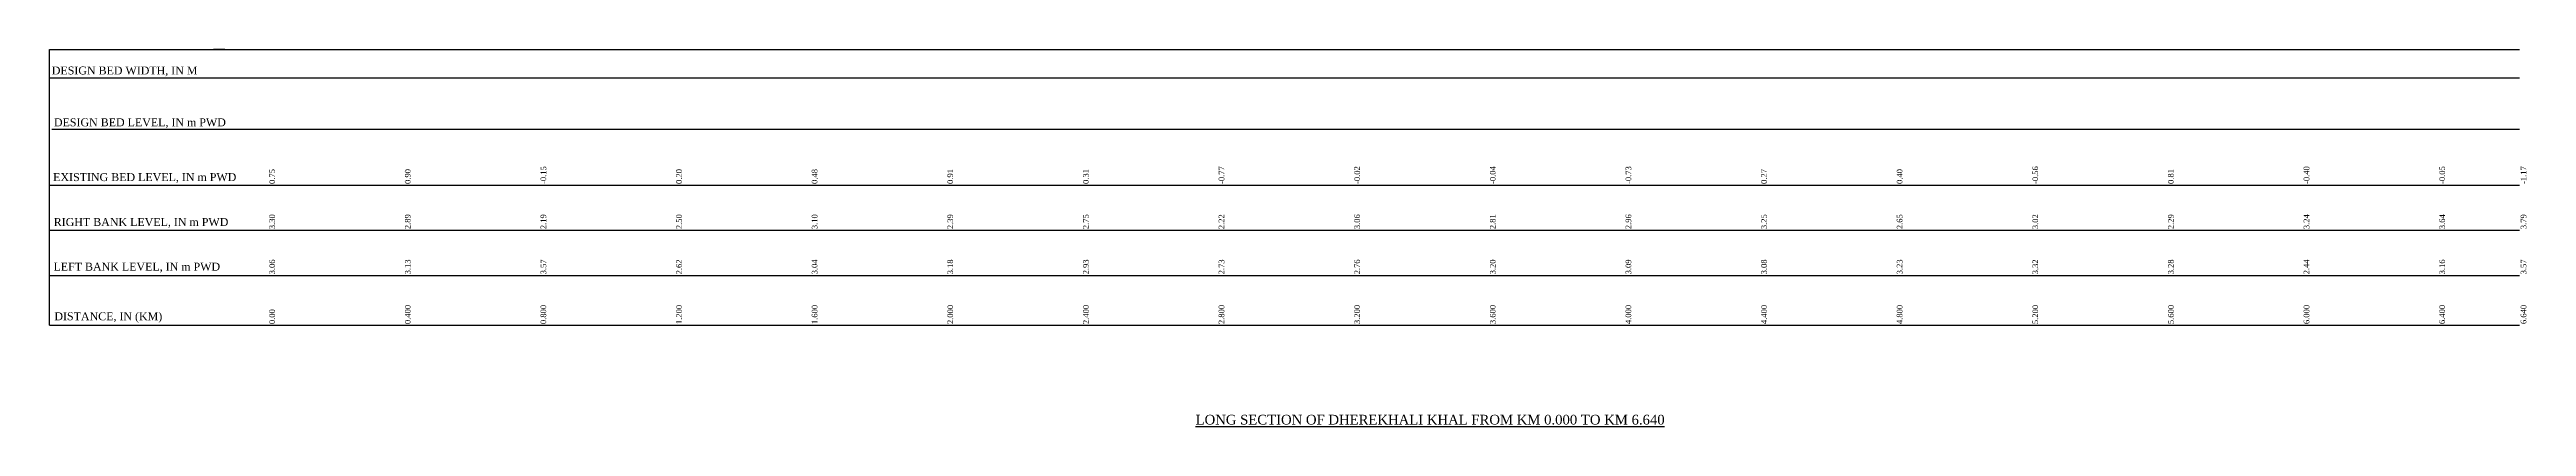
# Model space of a CAD drawing. Header units: metres. Extents: x -148477 to 168932, y -55673 to -2736.
# Drawn here: x -62254.4 to -62035.2, y -21360 to -21326.7 of the extents above; entities that cross this region are included whole.
import ezdxf

# ---------------------------------------------------------------- set-up
doc = ezdxf.new("R2010")
doc.units = ezdxf.units.M
doc.styles.add('liza', font='times.ttf', dxfattribs={"height": 2})
doc.styles.get("Standard").update_dxf_attribs({"font": 'times.ttf'})

msp = doc.modelspace()

# ---------------------------------------------------------------- linework, layer by layer
at = {"color": 0, "lineweight": 30}
for p, q in [((-62254.3718, -21326.6639), (-62035.8238, -21326.6639)), ((-62238.8718, -21326.6639), (-62239.8718, -21326.6639)), ((-62254.3718, -21329.1585), (-62035.8238, -21329.1585)), ((-62254.1775, -21333.7111), (-62035.8238, -21333.7111)), ((-62254.3718, -21351.0639), (-62035.8238, -21351.0639))]:
    msp.add_line(p, q, dxfattribs=at)
at = {"lineweight": 30}
for p, q in [((-62254.3718, -21351.0639), (-62254.3718, -21326.6639)), ((-62254.3718, -21338.6639), (-62035.8238, -21338.6639)), ((-62254.3718, -21342.6639), (-62035.8238, -21342.6639)), ((-62254.3718, -21346.6639), (-62035.8238, -21346.6639))]:
    msp.add_line(p, q, dxfattribs=at)

# ---------------------------------------------------------------- texts
at = {"color": 0, "lineweight": 30, "char_height": 0.7, "attachment_point": 1}
for s, insert in [('DESIGN BED WIDTH, IN M', (-62254.1739, -21328.1698)), ('DESIGN BED LEVEL, IN m PWD', (-62253.9833, -21332.7582)), ('EXISTING BED LEVEL, IN m PWD', (-62254.054, -21337.6067)), ('RIGHT BANK LEVEL, IN m PWD', (-62253.9991, -21341.5817)), ('LEFT BANK LEVEL, IN m PWD', (-62254.0219, -21345.5314)), ('DISTANCE, IN (KM)', (-62253.9436, -21349.9245))]:
    msp.add_mtext(s, dxfattribs=dict(at, insert=insert))
at = {"color": 6, "linetype": 'Continuous', "lineweight": -3, "ltscale": 0.5, "char_height": 0.5, "width": 2.15, "attachment_point": 1, "rotation": 90, "style": 'liza'}
for s, insert in [('0.75', (-62234.929, -21338.5639)), ('0.90', (-62222.929, -21338.5639)), ('-0.15', (-62210.929, -21338.5639)), ('0.20', (-62198.929, -21338.5639)), ('0.48', (-62186.929, -21338.5639)), ('0.91', (-62174.929, -21338.5639)), ('0.31', (-62162.929, -21338.5639)), ('-0.77', (-62150.929, -21338.5639)), ('-0.02', (-62138.929, -21338.5639)), ('-0.04', (-62126.929, -21338.5639)), ('-0.73', (-62114.929, -21338.5639)), ('0.27', (-62102.929, -21338.5639)), ('0.40', (-62090.929, -21338.5639)), ('-0.56', (-62078.929, -21338.5639)), ('0.81', (-62066.929, -21338.5639)), ('-0.40', (-62054.929, -21338.5639)), ('-0.05', (-62042.929, -21338.5639)), ('-1.17', (-62035.729, -21338.5639)), ('3.30', (-62234.929, -21342.5639)), ('2.89', (-62222.929, -21342.5639)), ('2.19', (-62210.929, -21342.5639)), ('2.50', (-62198.929, -21342.5639)), ('3.10', (-62186.929, -21342.5639)), ('2.39', (-62174.929, -21342.5639)), ('2.75', (-62162.929, -21342.5639)), ('2.22', (-62150.929, -21342.5639)), ('3.06', (-62138.929, -21342.5639)), ('2.81', (-62126.929, -21342.5639)), ('2.96', (-62114.929, -21342.5639)), ('3.25', (-62102.929, -21342.5639)), ('2.65', (-62090.929, -21342.5639)), ('3.02', (-62078.929, -21342.5639)), ('2.29', (-62066.929, -21342.5639)), ('3.24', (-62054.929, -21342.5639)), ('3.64', (-62042.929, -21342.5639)), ('3.79', (-62035.729, -21342.5639)), ('3.06', (-62234.929, -21346.5639)), ('3.13', (-62222.929, -21346.5639)), ('3.57', (-62210.929, -21346.5639)), ('2.62', (-62198.929, -21346.5639)), ('3.04', (-62186.929, -21346.5639)), ('3.18', (-62174.929, -21346.5639)), ('2.93', (-62162.929, -21346.5639)), ('2.73', (-62150.929, -21346.5639)), ('2.76', (-62138.929, -21346.5639)), ('3.20', (-62126.929, -21346.5639)), ('3.09', (-62114.929, -21346.5639)), ('3.08', (-62102.929, -21346.5639)), ('3.23', (-62090.929, -21346.5639)), ('3.32', (-62078.929, -21346.5639)), ('3.28', (-62066.929, -21346.5639)), ('2.44', (-62054.929, -21346.5639)), ('3.16', (-62042.929, -21346.5639)), ('3.57', (-62035.729, -21346.5639)), ('0.00', (-62234.929, -21350.9639)), ('0.400', (-62222.929, -21350.9639)), ('0.800', (-62210.929, -21350.9639)), ('1.200', (-62198.929, -21350.9639)), ('1.600', (-62186.929, -21350.9639)), ('2.000', (-62174.929, -21350.9639)), ('2.400', (-62162.929, -21350.9639)), ('2.800', (-62150.929, -21350.9639)), ('3.200', (-62138.929, -21350.9639)), ('3.600', (-62126.929, -21350.9639)), ('4.000', (-62114.929, -21350.9639)), ('4.400', (-62102.929, -21350.9639)), ('4.800', (-62090.929, -21350.9639)), ('5.200', (-62078.929, -21350.9639)), ('5.600', (-62066.929, -21350.9639)), ('6.000', (-62054.929, -21350.9639)), ('6.400', (-62042.929, -21350.9639)), ('6.640', (-62035.729, -21350.9639))]:
    msp.add_mtext(s, dxfattribs=dict(at, insert=insert))
at = {"color": 0, "linetype": 'ByBlock', "lineweight": 30, "insert": (-62152.9684, -21358.9931), "char_height": 0.861585, "width": 43.932388, "attachment_point": 1}
msp.add_mtext('\\pi-861.6,l861.6,t3.705e+004;{\\LLONG SECTION OF DHEREKHALI KHAL FROM KM 0.000 TO KM 6.640}', dxfattribs=at)

doc.saveas('drawing.dxf')
